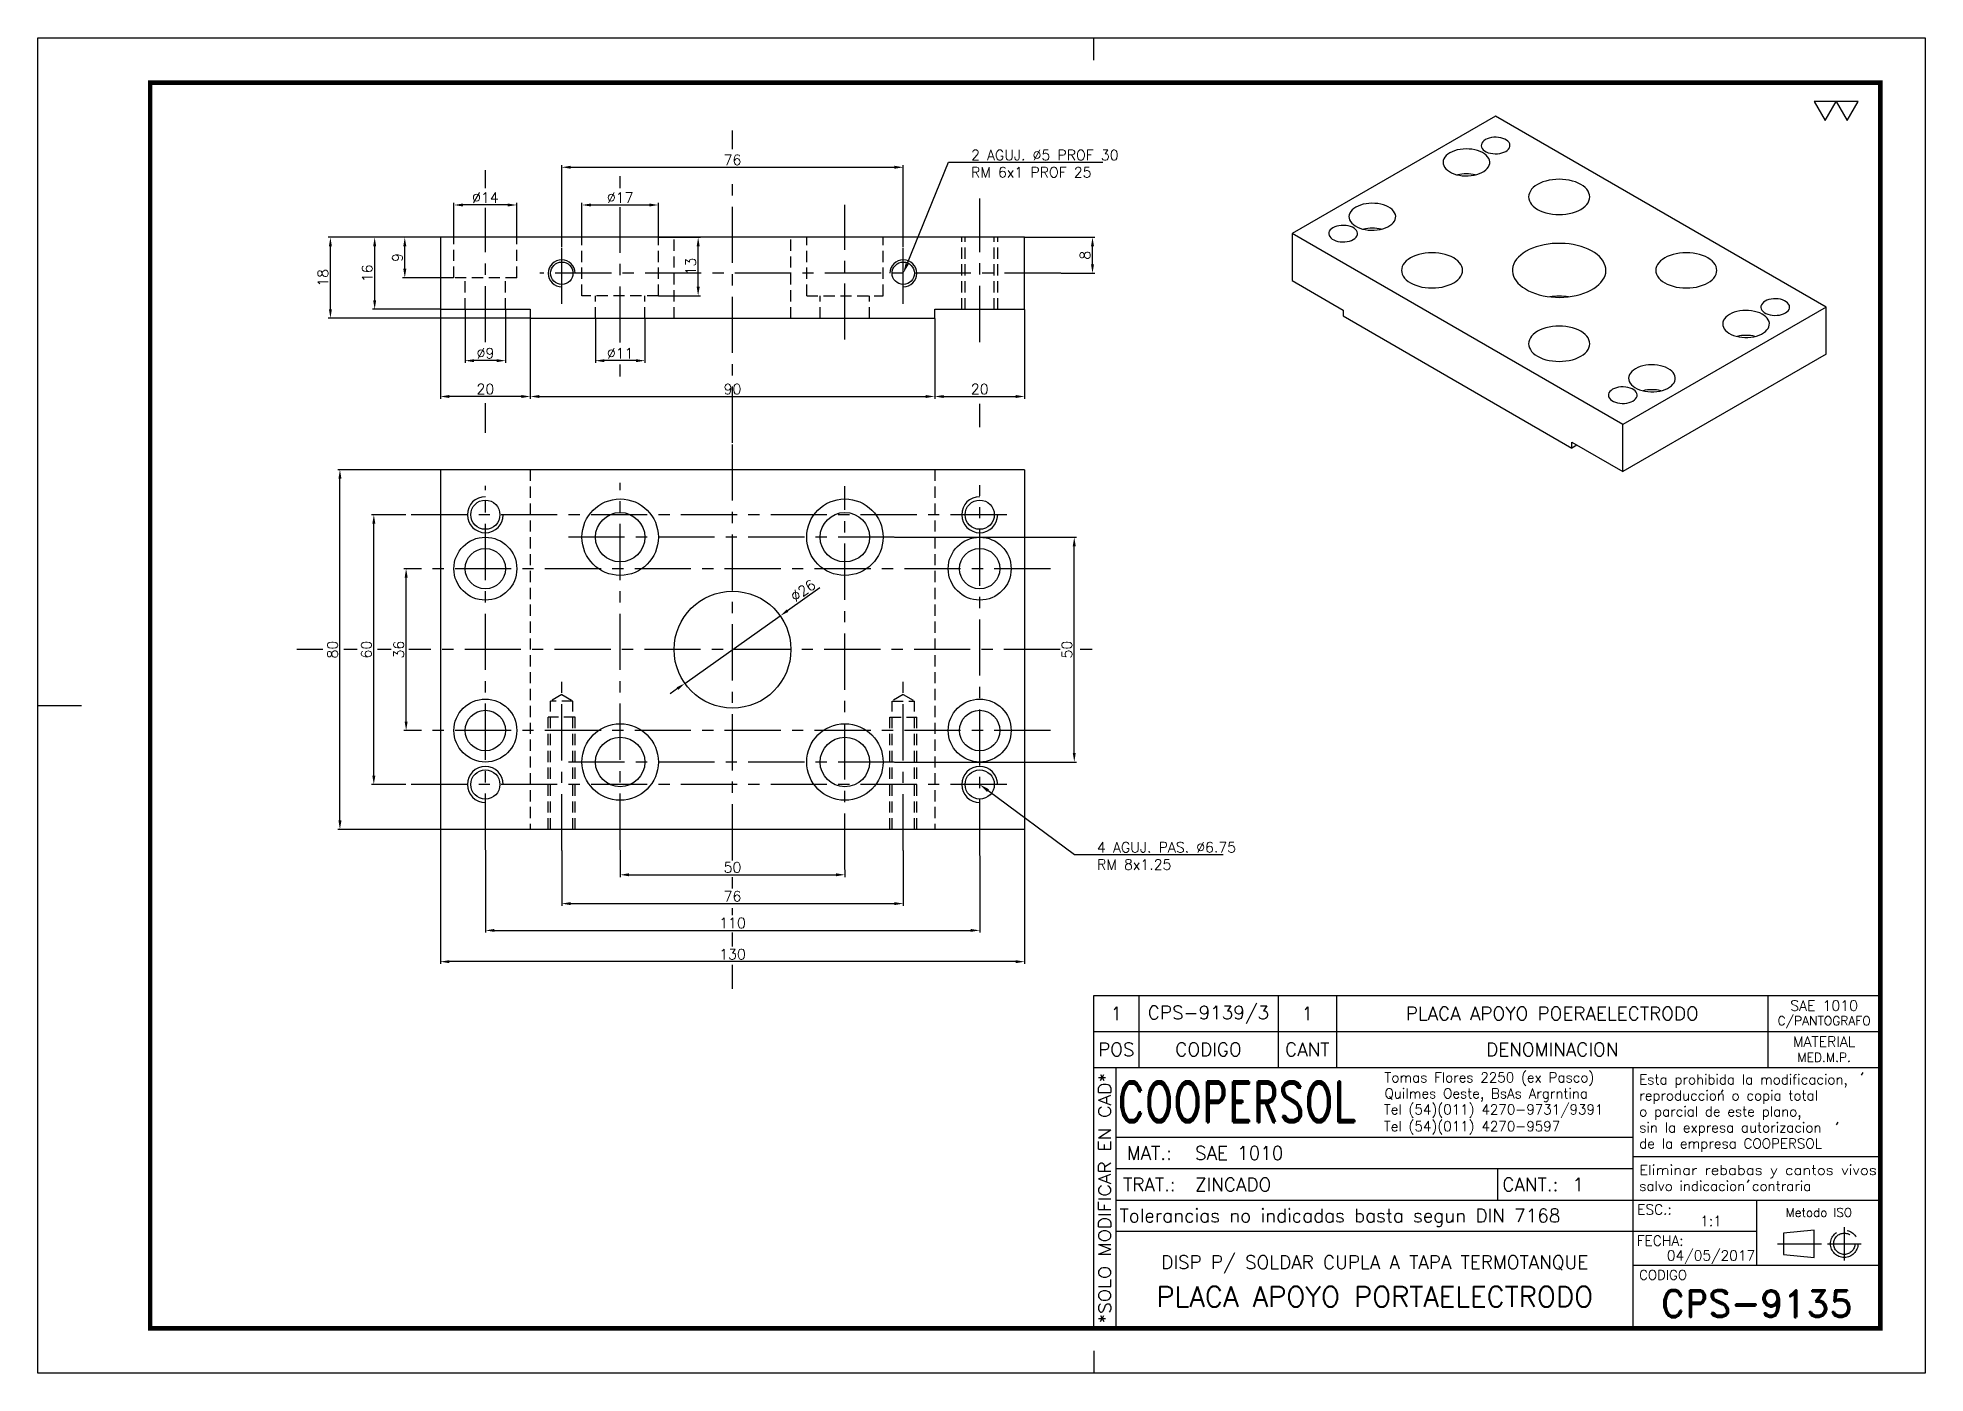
# Model space of a CAD drawing. Extents: x 0 to 3990, y 0 to 1744.
# Drawn here: x 2520 to 2940, y 891 to 1188 of the extents above; entities that cross this region are included whole.
import ezdxf
from ezdxf import colors
from ezdxf.entities.mleader import LeaderData, LeaderLine
from ezdxf.enums import TextEntityAlignment as Align
from ezdxf.math import Vec2, Vec3

# ---------------------------------------------------------------- set-up
doc = ezdxf.new("R2010")
doc.units = 0
doc.header["$LTSCALE"] = 10
doc.header["$MEASUREMENT"] = 0
doc.linetypes.add('CENTER', pattern=[2, 1.25, -0.25, 0.25, -0.25])
doc.linetypes.add('HIDDEN', pattern=[0.375, 0.25, -0.125])
doc.layers.get('0').update_dxf_attribs({"linetype": 'CONTINUOUS'})
doc.layers.get('DEFPOINTS').update_dxf_attribs({"linetype": 'CONTINUOUS'})
for name, color, linetype in [('1', 1, 'CENTER'), ('CL', 1, 'CENTER'), ('CO', 3, 'CONTINUOUS'), ('FI', 1, 'CONTINUOUS'), ('OC', 1, 'HIDDEN')]:
    doc.layers.add(name, color=color, linetype=linetype)
doc.styles.add('ROMAND', font='ROMAND')
doc.styles.add('ROMANS', font='ROMANS.SHX')
doc.dimstyles.new('1', dxfattribs={"dimtxt": 2.3, "dimasz": 2, "dimexe": 0.5, "dimexo": 0.0625, "dimgap": 0.5, "dimtad": 1, "dimdec": 4, "dimdsep": 46, "dimtxsty": 'ROMANS', "dimcen": -2, "dimclrt": 7, "dimadec": 0, "dimazin": 0, "dimtfac": 0.869565, "dimtdec": 4, "dimtmove": 0, "dimatfit": 3, "dimfxl": 1, "dimtolj": 1, "dimarcsym": 0})

msp = doc.modelspace()

# ---------------------------------------------------------------- blocks, each defined once
blk = doc.blocks.new('A3G')
for p, q in [((235, 292), (235, 297)), ((0, 148.5), (9.75, 148.5)), ((235, 5), (235, 0))]:
    blk.add_line(p, q)
blk.add_lwpolyline([(0, 297), (420, 297), (420, 0), (0, 0)], close=True)
at = {"const_width": 1}
blk.add_lwpolyline([(25, 287), (410, 287), (410, 10), (25, 10)], close=True, dxfattribs=at)
blk = doc.blocks.new('*D143')
at = {"layer": 'CO', "color": 0, "lineweight": -2}
for p, q in [((2649.6, 1007.35), (2649.6, 1001.35)), ((2651.6, 1001.85), (2697.6, 1001.85)), ((2699.6, 1002.95), (2699.6, 1001.35))]:
    blk.add_line(p, q, dxfattribs=at)
at = {"layer": 'CO', "color": 0}
for points in [[(2651.6, 1002.19), (2651.6, 1001.52), (2649.6, 1001.85)], [(2697.6, 1002.19), (2697.6, 1001.52), (2699.6, 1001.85)]]:
    blk.add_solid(points, dxfattribs=at)
at = {"layer": 'DEFPOINTS', "color": 0}
for p in [(2649.6, 1007.41), (2699.6, 1003.01), (2699.6, 1001.85)]:
    blk.add_point(p, dxfattribs=at)
at = {"layer": 'CO', "color": 7, "insert": (2674.6, 1003.5), "char_height": 2.3, "attachment_point": 5, "style": 'ROMANS'}
blk.add_mtext('\\A1;50', dxfattribs=at)
blk = doc.blocks.new('*D144')
at = {"layer": 'CO', "color": 0, "lineweight": -2}
for p, q in [((2619.6, 1007.35), (2619.6, 988.98)), ((2729.6, 1006.08), (2729.6, 988.98)), ((2621.6, 989.48), (2727.6, 989.48))]:
    blk.add_line(p, q, dxfattribs=at)
at = {"layer": 'CO', "color": 0}
for points in [[(2621.6, 989.81), (2621.6, 989.15), (2619.6, 989.48)], [(2727.6, 989.81), (2727.6, 989.15), (2729.6, 989.48)]]:
    blk.add_solid(points, dxfattribs=at)
at = {"layer": 'DEFPOINTS', "color": 0}
for p in [(2619.6, 1007.41), (2729.6, 1006.14), (2729.6, 989.48)]:
    blk.add_point(p, dxfattribs=at)
at = {"layer": 'CO', "color": 7, "insert": (2674.6, 991.13), "char_height": 2.3, "attachment_point": 5, "style": 'ROMANS'}
blk.add_mtext('\\A1;110', dxfattribs=at)
blk = doc.blocks.new('*D145')
at = {"layer": 'CO', "color": 0, "lineweight": -2}
for p, q in [((2609.6, 1011.87), (2609.6, 982.03)), ((2739.6, 1011.87), (2739.6, 982.03)), ((2737.6, 982.53), (2611.6, 982.53))]:
    blk.add_line(p, q, dxfattribs=at)
at = {"layer": 'CO', "color": 0}
for points in [[(2611.6, 982.86), (2611.6, 982.19), (2609.6, 982.53)], [(2737.6, 982.86), (2737.6, 982.19), (2739.6, 982.53)]]:
    blk.add_solid(points, dxfattribs=at)
at = {"layer": 'DEFPOINTS', "color": 0}
for p in [(2609.6, 1011.93), (2739.6, 1011.93), (2609.6, 982.53)]:
    blk.add_point(p, dxfattribs=at)
at = {"layer": 'CO', "color": 7, "insert": (2674.6, 984.18), "char_height": 2.3, "attachment_point": 5, "style": 'ROMANS'}
blk.add_mtext('\\A1;130', dxfattribs=at)
blk = doc.blocks.new('*D146')
at = {"layer": 'CO', "color": 0, "lineweight": -2}
for p, q in [((2605.38, 1069.93), (2601.47, 1069.93)), ((2601.97, 1035.93), (2601.97, 1067.93)), ((2605.38, 1033.93), (2601.47, 1033.93))]:
    blk.add_line(p, q, dxfattribs=at)
at = {"layer": 'CO', "color": 0}
for points in [[(2601.64, 1067.93), (2602.31, 1067.93), (2601.97, 1069.93)], [(2601.64, 1035.93), (2602.31, 1035.93), (2601.97, 1033.93)]]:
    blk.add_solid(points, dxfattribs=at)
at = {"layer": 'DEFPOINTS', "color": 0}
for p in [(2601.97, 1069.93), (2605.45, 1069.93), (2605.45, 1033.93)]:
    blk.add_point(p, dxfattribs=at)
at = {"layer": 'CO', "color": 7, "insert": (2600.32, 1051.93), "char_height": 2.3, "attachment_point": 5, "rotation": 90, "style": 'ROMANS'}
blk.add_mtext('\\A1;36', dxfattribs=at)
blk = doc.blocks.new('*D147')
at = {"layer": 'CO', "color": 0, "lineweight": -2}
for p, q in [((2601.89, 1081.93), (2594.28, 1081.93)), ((2594.78, 1023.93), (2594.78, 1079.93)), ((2601.89, 1021.93), (2594.28, 1021.93))]:
    blk.add_line(p, q, dxfattribs=at)
at = {"layer": 'CO', "color": 0}
for points in [[(2594.45, 1079.93), (2595.12, 1079.93), (2594.78, 1081.93)], [(2594.45, 1023.93), (2595.12, 1023.93), (2594.78, 1021.93)]]:
    blk.add_solid(points, dxfattribs=at)
at = {"layer": 'DEFPOINTS', "color": 0}
for p in [(2594.78, 1081.93), (2601.95, 1081.93), (2601.95, 1021.93)]:
    blk.add_point(p, dxfattribs=at)
at = {"layer": 'CO', "color": 7, "insert": (2593.13, 1051.93), "char_height": 2.3, "attachment_point": 5, "rotation": 90, "style": 'ROMANS'}
blk.add_mtext('\\A1;60', dxfattribs=at)
blk = doc.blocks.new('*D148')
at = {"layer": 'CO', "color": 0, "lineweight": -2}
for p, q in [((2609.54, 1091.93), (2586.74, 1091.93)), ((2587.24, 1013.93), (2587.24, 1089.93)), ((2609.54, 1011.93), (2586.74, 1011.93))]:
    blk.add_line(p, q, dxfattribs=at)
at = {"layer": 'CO', "color": 0}
for points in [[(2586.91, 1089.93), (2587.58, 1089.93), (2587.24, 1091.93)], [(2586.91, 1013.93), (2587.58, 1013.93), (2587.24, 1011.93)]]:
    blk.add_solid(points, dxfattribs=at)
at = {"layer": 'DEFPOINTS', "color": 0}
for p in [(2587.24, 1091.93), (2609.6, 1091.93), (2609.6, 1011.93)]:
    blk.add_point(p, dxfattribs=at)
at = {"layer": 'CO', "color": 7, "insert": (2585.59, 1051.93), "char_height": 2.3, "attachment_point": 5, "rotation": 90, "style": 'ROMANS'}
blk.add_mtext('\\A1;80', dxfattribs=at)
blk = doc.blocks.new('*D149')
at = {"layer": 'CO', "color": 0, "lineweight": -2}
for p, q in [((2710.66, 1076.93), (2751.14, 1076.93)), ((2750.64, 1028.93), (2750.64, 1074.93)), ((2710.66, 1026.93), (2751.14, 1026.93))]:
    blk.add_line(p, q, dxfattribs=at)
at = {"layer": 'CO', "color": 0}
for points in [[(2750.31, 1074.93), (2750.97, 1074.93), (2750.64, 1076.93)], [(2750.31, 1028.93), (2750.97, 1028.93), (2750.64, 1026.93)]]:
    blk.add_solid(points, dxfattribs=at)
at = {"layer": 'DEFPOINTS', "color": 0}
for p in [(2710.59, 1076.93), (2750.64, 1076.93), (2710.59, 1026.93)]:
    blk.add_point(p, dxfattribs=at)
at = {"layer": 'CO', "color": 7, "insert": (2748.99, 1051.93), "char_height": 2.3, "attachment_point": 5, "rotation": 90, "style": 'ROMANS'}
blk.add_mtext('\\A1;50', dxfattribs=at)
blk = doc.blocks.new('*D150')
at = {"layer": 'CO', "color": 0, "lineweight": -2}
for p, q in [((2609.54, 1143.62), (2594.47, 1143.62)), ((2594.97, 1129.62), (2594.97, 1141.62)), ((2609.54, 1127.62), (2594.47, 1127.62))]:
    blk.add_line(p, q, dxfattribs=at)
at = {"layer": 'CO', "color": 0}
for points in [[(2594.64, 1141.62), (2595.3, 1141.62), (2594.97, 1143.62)], [(2594.64, 1129.62), (2595.3, 1129.62), (2594.97, 1127.62)]]:
    blk.add_solid(points, dxfattribs=at)
at = {"layer": 'DEFPOINTS', "color": 0}
for p in [(2594.97, 1143.62), (2609.6, 1143.62), (2609.6, 1127.62)]:
    blk.add_point(p, dxfattribs=at)
at = {"layer": 'CO', "color": 7, "insert": (2593.32, 1135.62), "char_height": 2.3, "attachment_point": 5, "rotation": 90, "style": 'ROMANS'}
blk.add_mtext('\\A1;16', dxfattribs=at)
blk = doc.blocks.new('*D151')
at = {"layer": 'CO', "color": 0, "lineweight": -2}
for p, q in [((2609.54, 1143.62), (2601.17, 1143.62)), ((2601.67, 1136.62), (2601.67, 1141.62)), ((2612.54, 1134.62), (2601.17, 1134.62))]:
    blk.add_line(p, q, dxfattribs=at)
at = {"layer": 'CO', "color": 0}
for points in [[(2601.34, 1141.62), (2602.01, 1141.62), (2601.67, 1143.62)], [(2601.34, 1136.62), (2602.01, 1136.62), (2601.67, 1134.62)]]:
    blk.add_solid(points, dxfattribs=at)
at = {"layer": 'DEFPOINTS', "color": 0}
for p in [(2601.67, 1143.62), (2609.6, 1143.62), (2612.6, 1134.62)]:
    blk.add_point(p, dxfattribs=at)
at = {"layer": 'CO', "color": 7, "insert": (2600.02, 1139.12), "char_height": 2.3, "attachment_point": 5, "rotation": 90, "style": 'ROMANS'}
blk.add_mtext('\\A1;9', dxfattribs=at)
blk = doc.blocks.new('*D152')
at = {"layer": 'CO', "color": 0, "lineweight": -2}
for p, q in [((2629.6, 1125.56), (2629.6, 1107.72)), ((2719.6, 1125.56), (2719.6, 1107.72)), ((2631.6, 1108.22), (2717.6, 1108.22))]:
    blk.add_line(p, q, dxfattribs=at)
at = {"layer": 'CO', "color": 0}
for points in [[(2631.6, 1108.55), (2631.6, 1107.89), (2629.6, 1108.22)], [(2717.6, 1108.55), (2717.6, 1107.89), (2719.6, 1108.22)]]:
    blk.add_solid(points, dxfattribs=at)
at = {"layer": 'DEFPOINTS', "color": 0}
for p in [(2629.6, 1125.62), (2719.6, 1125.62), (2719.6, 1108.22)]:
    blk.add_point(p, dxfattribs=at)
at = {"layer": 'CO', "color": 7, "insert": (2674.6, 1109.87), "char_height": 2.3, "attachment_point": 5, "style": 'ROMANS'}
blk.add_mtext('\\A1;90', dxfattribs=at)
blk = doc.blocks.new('*D153')
at = {"layer": 'CO', "color": 0, "lineweight": -2}
for p, q in [((2609.6, 1127.56), (2609.6, 1107.72)), ((2629.6, 1125.56), (2629.6, 1107.72)), ((2627.6, 1108.22), (2611.6, 1108.22))]:
    blk.add_line(p, q, dxfattribs=at)
at = {"layer": 'CO', "color": 0}
for points in [[(2611.6, 1108.55), (2611.6, 1107.89), (2609.6, 1108.22)], [(2627.6, 1108.55), (2627.6, 1107.89), (2629.6, 1108.22)]]:
    blk.add_solid(points, dxfattribs=at)
at = {"layer": 'DEFPOINTS', "color": 0}
for p in [(2609.6, 1127.62), (2629.6, 1125.62), (2609.6, 1108.22)]:
    blk.add_point(p, dxfattribs=at)
at = {"layer": 'CO', "color": 7, "insert": (2619.6, 1109.87), "char_height": 2.3, "attachment_point": 5, "style": 'ROMANS'}
blk.add_mtext('\\A1;20', dxfattribs=at)
blk = doc.blocks.new('*D154')
at = {"layer": 'CO', "color": 0, "lineweight": -2}
for p, q in [((2739.6, 1127.56), (2739.6, 1107.72)), ((2719.6, 1125.56), (2719.6, 1107.72)), ((2721.6, 1108.22), (2737.6, 1108.22))]:
    blk.add_line(p, q, dxfattribs=at)
at = {"layer": 'CO', "color": 0}
for points in [[(2721.6, 1108.55), (2721.6, 1107.89), (2719.6, 1108.22)], [(2737.6, 1108.55), (2737.6, 1107.89), (2739.6, 1108.22)]]:
    blk.add_solid(points, dxfattribs=at)
at = {"layer": 'DEFPOINTS', "color": 0}
for p in [(2719.6, 1125.62), (2739.6, 1127.62), (2739.6, 1108.22)]:
    blk.add_point(p, dxfattribs=at)
at = {"layer": 'CO', "color": 7, "insert": (2729.6, 1109.87), "char_height": 2.3, "attachment_point": 5, "style": 'ROMANS'}
blk.add_mtext('\\A1;20', dxfattribs=at)
blk = doc.blocks.new('*D155')
at = {"layer": 'CO', "color": 0, "lineweight": -2}
for p, q in [((2612.6, 1143.68), (2612.6, 1151.31)), ((2624.6, 1150.81), (2614.6, 1150.81)), ((2626.6, 1143.68), (2626.6, 1151.31))]:
    blk.add_line(p, q, dxfattribs=at)
at = {"layer": 'CO', "color": 0}
for points in [[(2614.6, 1151.14), (2614.6, 1150.48), (2612.6, 1150.81)], [(2624.6, 1151.14), (2624.6, 1150.48), (2626.6, 1150.81)]]:
    blk.add_solid(points, dxfattribs=at)
at = {"layer": 'DEFPOINTS', "color": 0}
for p in [(2612.6, 1150.81), (2612.6, 1143.62), (2626.6, 1143.62)]:
    blk.add_point(p, dxfattribs=at)
at = {"layer": 'CO', "color": 7, "insert": (2619.6, 1152.46), "char_height": 2.3, "attachment_point": 5, "style": 'ROMANS'}
blk.add_mtext('\\A1;%%C14', dxfattribs=at)
blk = doc.blocks.new('*D156')
at = {"layer": 'CO', "color": 0, "lineweight": -2}
for p, q in [((2641.1, 1143.68), (2641.1, 1151.31)), ((2643.1, 1150.81), (2656.1, 1150.81)), ((2658.1, 1143.68), (2658.1, 1151.31))]:
    blk.add_line(p, q, dxfattribs=at)
at = {"layer": 'CO', "color": 0}
for points in [[(2643.1, 1151.14), (2643.1, 1150.48), (2641.1, 1150.81)], [(2656.1, 1151.14), (2656.1, 1150.48), (2658.1, 1150.81)]]:
    blk.add_solid(points, dxfattribs=at)
at = {"layer": 'DEFPOINTS', "color": 0}
for p in [(2658.1, 1150.81), (2641.1, 1143.62), (2658.1, 1143.62)]:
    blk.add_point(p, dxfattribs=at)
at = {"layer": 'CO', "color": 7, "insert": (2649.6, 1152.46), "char_height": 2.3, "attachment_point": 5, "style": 'ROMANS'}
blk.add_mtext('\\A1;%%C17', dxfattribs=at)
blk = doc.blocks.new('*D157')
at = {"layer": 'CO', "color": 0, "lineweight": -2}
for p, q in [((2644.1, 1125.56), (2644.1, 1115.69)), ((2655.1, 1125.56), (2655.1, 1115.69)), ((2653.1, 1116.19), (2646.1, 1116.19))]:
    blk.add_line(p, q, dxfattribs=at)
at = {"layer": 'CO', "color": 0}
for points in [[(2646.1, 1116.52), (2646.1, 1115.85), (2644.1, 1116.19)], [(2653.1, 1116.52), (2653.1, 1115.85), (2655.1, 1116.19)]]:
    blk.add_solid(points, dxfattribs=at)
at = {"layer": 'DEFPOINTS', "color": 0}
for p in [(2644.1, 1125.62), (2655.1, 1125.62), (2644.1, 1116.19)]:
    blk.add_point(p, dxfattribs=at)
at = {"layer": 'CO', "color": 7, "insert": (2649.6, 1117.84), "char_height": 2.3, "attachment_point": 5, "style": 'ROMANS'}
blk.add_mtext('\\A1;%%C11', dxfattribs=at)
blk = doc.blocks.new('*D158')
at = {"layer": 'CO', "color": 0, "lineweight": -2}
for p, q in [((2615.1, 1127.56), (2615.1, 1115.69)), ((2624.1, 1127.56), (2624.1, 1115.69)), ((2622.1, 1116.19), (2617.1, 1116.19))]:
    blk.add_line(p, q, dxfattribs=at)
at = {"layer": 'CO', "color": 0}
for points in [[(2617.1, 1116.52), (2617.1, 1115.85), (2615.1, 1116.19)], [(2622.1, 1116.52), (2622.1, 1115.85), (2624.1, 1116.19)]]:
    blk.add_solid(points, dxfattribs=at)
at = {"layer": 'DEFPOINTS', "color": 0}
for p in [(2615.1, 1127.62), (2624.1, 1127.62), (2615.1, 1116.19)]:
    blk.add_point(p, dxfattribs=at)
at = {"layer": 'CO', "color": 7, "insert": (2619.6, 1117.84), "char_height": 2.3, "attachment_point": 5, "style": 'ROMANS'}
blk.add_mtext('\\A1;%%C9', dxfattribs=at)
blk = doc.blocks.new('*D159')
at = {"layer": 'CO', "color": 0, "lineweight": -2}
for p, q in [((2609.54, 1143.62), (2584.62, 1143.62)), ((2585.12, 1127.62), (2585.12, 1141.62)), ((2629.54, 1125.62), (2584.62, 1125.62))]:
    blk.add_line(p, q, dxfattribs=at)
at = {"layer": 'CO', "color": 0}
for points in [[(2584.79, 1141.62), (2585.45, 1141.62), (2585.12, 1143.62)], [(2584.79, 1127.62), (2585.45, 1127.62), (2585.12, 1125.62)]]:
    blk.add_solid(points, dxfattribs=at)
at = {"layer": 'DEFPOINTS', "color": 0}
for p in [(2585.12, 1143.62), (2609.6, 1143.62), (2629.6, 1125.62)]:
    blk.add_point(p, dxfattribs=at)
at = {"layer": 'CO', "color": 7, "insert": (2583.47, 1134.62), "char_height": 2.3, "attachment_point": 5, "rotation": 90, "style": 'ROMANS'}
blk.add_mtext('\\A1;18', dxfattribs=at)
blk = doc.blocks.new('*D160')
at = {"layer": 'CO', "color": 0, "lineweight": -2}
for p, q in [((2694.03, 1065.68), (2686.84, 1060.59)), ((2663.99, 1044.42), (2685.21, 1059.44)), ((2662.35, 1043.27), (2660.72, 1042.11))]:
    blk.add_line(p, q, dxfattribs=at)
at = {"layer": 'CO', "color": 0}
for points in [[(2686.65, 1060.86), (2687.04, 1060.32), (2685.21, 1059.44)], [(2662.16, 1043.54), (2662.54, 1043), (2663.99, 1044.42)]]:
    blk.add_solid(points, dxfattribs=at)
at = {"layer": 'DEFPOINTS', "color": 0}
for p in [(2685.21, 1059.44), (2663.99, 1044.42)]:
    blk.add_point(p, dxfattribs=at)
at = {"layer": 'CO', "color": 7, "insert": (2690.3, 1065.06), "char_height": 2.3, "attachment_point": 5, "rotation": 35.2751, "style": 'ROMANS'}
blk.add_mtext('\\A1;∅26', dxfattribs=at)
blk = doc.blocks.new('*D161')
at = {"layer": 'CO', "color": 0, "lineweight": -2}
for p, q in [((2658.16, 1143.62), (2667.45, 1143.62)), ((2666.95, 1132.62), (2666.95, 1141.62)), ((2658.16, 1130.62), (2667.45, 1130.62))]:
    blk.add_line(p, q, dxfattribs=at)
at = {"layer": 'CO', "color": 0}
for points in [[(2666.62, 1141.62), (2667.29, 1141.62), (2666.95, 1143.62)], [(2666.62, 1132.62), (2667.29, 1132.62), (2666.95, 1130.62)]]:
    blk.add_solid(points, dxfattribs=at)
at = {"layer": 'DEFPOINTS', "color": 0}
for p in [(2658.1, 1143.62), (2666.95, 1143.62), (2658.1, 1130.62)]:
    blk.add_point(p, dxfattribs=at)
at = {"layer": 'CO', "color": 7, "insert": (2665.3, 1137.12), "char_height": 2.3, "attachment_point": 5, "rotation": 90, "style": 'ROMANS'}
blk.add_mtext('\\A1;13', dxfattribs=at)
blk = doc.blocks.new('*D162')
at = {"layer": 'CO', "color": 0, "lineweight": -2}
for p, q in [((2739.66, 1143.62), (2755.2, 1143.62)), ((2754.7, 1137.62), (2754.7, 1141.62)), ((2747.71, 1135.62), (2755.2, 1135.62))]:
    blk.add_line(p, q, dxfattribs=at)
at = {"layer": 'CO', "color": 0}
for points in [[(2754.36, 1141.62), (2755.03, 1141.62), (2754.7, 1143.62)], [(2754.36, 1137.62), (2755.03, 1137.62), (2754.7, 1135.62)]]:
    blk.add_solid(points, dxfattribs=at)
at = {"layer": 'DEFPOINTS', "color": 0}
for p in [(2739.6, 1143.62), (2754.7, 1143.62), (2747.65, 1135.62)]:
    blk.add_point(p, dxfattribs=at)
at = {"layer": 'CO', "color": 7, "insert": (2753.05, 1139.62), "char_height": 2.3, "attachment_point": 5, "rotation": 90, "style": 'ROMANS'}
blk.add_mtext('\\A1;8', dxfattribs=at)
blk = doc.blocks.new('*D163')
at = {"layer": 'CO', "color": 0, "lineweight": -2}
for p, q in [((2636.6, 1141.54), (2636.6, 1159.7)), ((2638.6, 1159.2), (2710.6, 1159.2)), ((2712.6, 1141.54), (2712.6, 1159.7))]:
    blk.add_line(p, q, dxfattribs=at)
at = {"layer": 'CO', "color": 0}
for points in [[(2638.6, 1159.54), (2638.6, 1158.87), (2636.6, 1159.2)], [(2710.6, 1159.54), (2710.6, 1158.87), (2712.6, 1159.2)]]:
    blk.add_solid(points, dxfattribs=at)
at = {"layer": 'DEFPOINTS', "color": 0}
for p in [(2712.6, 1159.2), (2636.6, 1141.48), (2712.6, 1141.48)]:
    blk.add_point(p, dxfattribs=at)
at = {"layer": 'CO', "color": 7, "insert": (2674.6, 1160.85), "char_height": 2.3, "attachment_point": 5, "style": 'ROMANS'}
blk.add_mtext('\\A1;76', dxfattribs=at)
blk = doc.blocks.new('*D164')
at = {"layer": 'CO', "color": 0, "lineweight": -2}
for p, q in [((2636.6, 1007.22), (2636.6, 994.94)), ((2712.6, 1007.22), (2712.6, 994.94)), ((2638.6, 995.44), (2710.6, 995.44))]:
    blk.add_line(p, q, dxfattribs=at)
at = {"layer": 'CO', "color": 0}
for points in [[(2638.6, 995.78), (2638.6, 995.11), (2636.6, 995.44)], [(2710.6, 995.78), (2710.6, 995.11), (2712.6, 995.44)]]:
    blk.add_solid(points, dxfattribs=at)
at = {"layer": 'DEFPOINTS', "color": 0}
for p in [(2636.6, 1007.28), (2712.6, 1007.28), (2712.6, 995.44)]:
    blk.add_point(p, dxfattribs=at)
at = {"layer": 'CO', "color": 7, "insert": (2674.6, 997.09), "char_height": 2.3, "attachment_point": 5, "style": 'ROMANS'}
blk.add_mtext('\\A1;76', dxfattribs=at)
blk = doc.blocks.new('LISPIE')
blk.add_line((0, 0), (0, 8))
at = {"layer": 'FI', "color": 7}
for p, q in [((0, 8), (175, 8)), ((10, 8), (10, 0)), ((41, 8), (41, 0)), ((54, 8), (54, 0)), ((150, 8), (150, 0))]:
    blk.add_line(p, q, dxfattribs=at)
at = {"style": 'ROMANS'}
for tag, height, p in [('POS', 3, (5, 4)), ('CODIGO', 3, (25.5, 4)), ('CANT', 3, (47.5, 4)), ('DENOMINACION', 3, (102, 4)), ('MATERIAL', 2.3, (162.5, 5.75)), ('MED.M.P.', 2, (162.5, 2.25))]:
    blk.add_attdef(tag, text='', height=height, dxfattribs=at).set_placement(p, align=Align.MIDDLE)
blk = doc.blocks.new('COOPERSOLROT-02')
for p, q in [((0, 58), (175, 58)), ((0, 0), (0, 58)), ((5, 0), (5, 58)), ((120, 0), (120, 58)), ((175, 0), (175, 58)), ((5, 42.5), (120, 42.5)), ((120, 38.19), (175, 38.19)), ((5, 35.5), (120, 35.5)), ((89.89, 28.5), (89.89, 35.5)), ((5, 28.5), (175, 28.5)), ((147.5, 14), (147.5, 28.5)), ((147.5, 21.5), (5, 21.5)), ((120, 14), (175, 14)), ((0, 0), (175, 0))]:
    blk.add_line(p, q)
at = {"color": 1, "linetype": 'CENTER'}
blk.add_line((166.98, 22.51), (166.98, 15.06), dxfattribs=at)
for points in [[(152.09, 18.79), (161.93, 18.79)], [(163.26, 18.79), (170.71, 18.79)]]:
    blk.add_lwpolyline(points, dxfattribs=at)
at = {"layer": '1'}
for points in [[(170.85, 56.26), (171.21, 56.85)], [(139.66, 52.43), (140.02, 53.02)], [(165.28, 45.22), (165.64, 45.81)], [(145.46, 32.42), (145.82, 33.01)]]:
    blk.add_lwpolyline(points, dxfattribs=at)
blk.add_lwpolyline([(160.25, 18.79), (160.25, 21.83), (153.47, 21.16), (153.47, 16.41), (160.25, 15.74)], close=True, dxfattribs=at)
for radius in [3.05, 2.37]:
    blk.add_circle((166.98, 18.79), radius, dxfattribs=at)
at = {"style": 'ROMANS', "width": 0.996387}
blk.add_text('*SOLO MODIFICAR EN CAD*', height=2.7, rotation=90, dxfattribs=at).set_placement((3.77, 1.09), (3.77, 56.81), align=Align.FIT)
at = {"style": 'ROMAND', "width": 0.75}
blk.add_text('COOPERSOL', height=9, dxfattribs=at).set_placement((5.26, 45.85))
at = {"style": 'ROMANS'}
for s, p in [('MAT.:', (7.32, 37.47)), ('TRAT.:', (6.5, 30.47)), ('CANT.:', (90.89, 30.47)), ('Tolerancias no indicadas basta segun DIN 7168', (5.7, 23.56))]:
    blk.add_text(s, height=3, dxfattribs=at).set_placement(p)
for tag, height, style, p in [('CONJUNTO', 2.3, 'ROMANS', (62.5, 17.5)), ('SUBCONJUNTO', 3, 'ROMANS', (62.5, 11.5)), ('COD-PLA', 6, 'ROMAND', (147.5, 5.5)), ('DENOMINACION', 4.5, 'ROMANS', (62.5, 4.75))]:
    blk.add_attdef(tag, text='', height=height, dxfattribs=dict(style=style)).set_placement(p, align=Align.MIDDLE)
at = {"layer": '1', "style": 'ROMANS'}
for s, height, p in [('Tomas Flores 2250 (ex Pasco)', 2.2, (64.69, 54.68)), ('Esta prohibida la modificacion,', 2.2, (121.36, 54.23)), ('Quilmes Oeste, BsAs Argrntina', 2.2, (64.69, 51.12)), ('reproduccion o copia total', 2.2, (121.36, 50.67)), ('Tel (54)(011) 4270-9731/9391', 2.2, (64.55, 47.56)), ('Tel (54)(011) 4270-9597', 2.2, (64.55, 43.83)), ('o parcial de este plano,', 2.2, (121.36, 47.11)), ('sin la expresa autorizacion ', 2.2, (121.36, 43.55)), ('de la empresa COOPERSOL', 2.2, (121.36, 39.99)), ('salvo indicacion contraria', 2.2, (121.36, 30.54)), ('ESC.:', 2.25, (120.89, 25.29)), ('FECHA:', 2.25, (120.81, 18.36)), ('CODIGO', 2.16, (121.33, 10.78))]:
    blk.add_text(s, height=height, dxfattribs=at).set_placement(p)
at = {"layer": '1', "style": 'ROMANS', "width": 0.96139}
blk.add_text('Eliminar rebabas y cantos vivos', height=2.2, dxfattribs=at).set_placement((121.34, 34.1), (174.21, 34.1), align=Align.FIT)
at = {"layer": '1', "style": 'ROMANS'}
blk.add_text('Metodo ISO', height=1.948, dxfattribs=at).set_placement((161.34, 25.77), align=Align.MIDDLE)
for tag, p in [('MAT', (22.51, 37.47)), ('TRAT', (22.51, 30.47)), ('CANT', (106.49, 30.47))]:
    blk.add_attdef(tag, p, '', height=3, dxfattribs=at)
for tag, p in [('ESC', (137.33, 22.73)), ('FECHA', (137.33, 15.06))]:
    blk.add_attdef(tag, text='', height=2.25, dxfattribs=at).set_placement(p, align=Align.CENTER)

# ---------------------------------------------------------------- dimensions: what is measured, and where the dimension line sits
at = {"layer": 'CO'}
for base, p1, p2, picture, middle in [((2712.59815, 1159.20271), (2636.59815, 1141.4812), (2712.59815, 1141.4812), '*D163', (2674.59815, 1160.85271)), ((2609.59815, 1108.21962), (2629.59815, 1125.62227), (2609.59815, 1127.62227), '*D153', (2619.59815, 1109.86962)), ((2719.59815, 1108.21962), (2629.59815, 1125.62227), (2719.59815, 1125.62227), '*D152', (2674.59815, 1109.86962)), ((2739.59815, 1108.21962), (2719.59815, 1125.62227), (2739.59815, 1127.62227), '*D154', (2729.59815, 1109.86962)), ((2609.59815, 982.52799), (2739.59815, 1011.93018), (2609.59815, 1011.93018), '*D145', (2674.59815, 984.17799)), ((2729.59815, 989.48037), (2619.59815, 1007.40835), (2729.59815, 1006.13804), '*D144', (2674.59815, 991.13037)), ((2712.59815, 995.44208), (2636.59815, 1007.28035), (2712.59815, 1007.28035), '*D164', (2674.59815, 997.09208)), ((2699.59815, 1001.85338), (2649.59815, 1007.40835), (2699.59815, 1003.00835), '*D143', (2674.59815, 1003.50338))]:
    dim = msp.add_linear_dim(base=base, p1=p1, p2=p2, dimstyle='1', dxfattribs=at)
    dim.commit()
    dim.dimension.update_dxf_attribs({"geometry": picture, "text_midpoint": middle})
for base, p1, p2, picture, middle in [((2612.59815, 1150.80922), (2626.59815, 1143.62227), (2612.59815, 1143.62227), '*D155', (2619.59815, 1152.45922)), ((2658.09815, 1150.80922), (2641.09815, 1143.62227), (2658.09815, 1143.62227), '*D156', (2649.59815, 1152.45922)), ((2615.09815, 1116.18723), (2624.09815, 1127.62227), (2615.09815, 1127.62227), '*D158', (2619.59815, 1117.83723)), ((2644.09815, 1116.18723), (2655.09815, 1125.62227), (2644.09815, 1125.62227), '*D157', (2649.59815, 1117.83723))]:
    dim = msp.add_linear_dim(base=base, p1=p1, p2=p2, text='%%C<>', dimstyle='1', dxfattribs=at)
    dim.commit()
    dim.dimension.update_dxf_attribs({"geometry": picture, "text_midpoint": middle})
for base, p1, p2, picture, middle in [((2585.11905, 1143.62227), (2629.59815, 1125.62227), (2609.59815, 1143.62227), '*D159', (2583.46905, 1134.62227)), ((2594.96876, 1143.62227), (2609.59815, 1127.62227), (2609.59815, 1143.62227), '*D150', (2593.31876, 1135.62227)), ((2601.67227, 1143.62227), (2612.59815, 1134.62227), (2609.59815, 1143.62227), '*D151', (2600.02227, 1139.12227)), ((2666.95258, 1143.62227), (2658.09815, 1130.62227), (2658.09815, 1143.62227), '*D161', (2665.30258, 1137.12227)), ((2754.6954, 1143.62227), (2747.64586, 1135.62227), (2739.59815, 1143.62227), '*D162', (2753.0454, 1139.62227)), ((2587.24282, 1091.93018), (2609.59815, 1011.93018), (2609.59815, 1091.93018), '*D148', (2585.59282, 1051.93018)), ((2594.78303, 1081.93018), (2601.95056, 1021.93018), (2601.95056, 1081.93018), '*D147', (2593.13303, 1051.93018)), ((2750.63945, 1076.93018), (2710.59412, 1026.93018), (2710.59412, 1076.93018), '*D149', (2748.98945, 1051.93018)), ((2601.97346, 1069.93018), (2605.44714, 1033.93018), (2605.44714, 1069.93018), '*D146', (2600.32346, 1051.93018))]:
    dim = msp.add_linear_dim(base=base, p1=p1, p2=p2, angle=90, dimstyle='1', dxfattribs=at)
    dim.commit()
    dim.dimension.update_dxf_attribs({"geometry": picture, "text_midpoint": middle})
dim = msp.add_diameter_dim_2p(p1=(2663.98509, 1044.42264), p2=(2685.2112, 1059.43772), dimstyle='1', dxfattribs=at)
dim.commit()
dim.dimension.update_dxf_attribs({"geometry": '*D160', "text_midpoint": (2690.30154, 1065.05966)})

# ---------------------------------------------------------------- linework, layer by layer
for p, q in [((2739.59815, 1143.62227), (2609.59815, 1143.62227)), ((2609.59815, 1143.62227), (2609.59815, 1127.62227)), ((2739.59815, 1127.62227), (2739.59815, 1143.62227)), ((2609.59815, 1127.62227), (2629.59815, 1127.62227)), ((2629.59815, 1127.62227), (2629.59815, 1125.62227)), ((2629.59815, 1125.62227), (2719.59815, 1125.62227)), ((2719.59815, 1127.62227), (2739.59815, 1127.62227)), ((2719.59815, 1125.62227), (2719.59815, 1127.62227)), ((2609.59815, 1091.93018), (2609.59815, 1011.93018)), ((2739.59815, 1091.93018), (2609.59815, 1091.93018)), ((2739.59815, 1091.93018), (2739.59815, 1011.93018)), ((2739.59815, 1011.93018), (2609.59815, 1011.93018))]:
    msp.add_line(p, q)
for centre, radius in [((2636.59815, 1135.62227), 2.5), ((2712.59815, 1135.62227), 2.5), ((2619.59815, 1081.93018), 3.25), ((2649.59815, 1076.93018), 8.5), ((2699.59815, 1076.93018), 8.5), ((2729.59815, 1081.93018), 3.25), ((2649.59815, 1076.93018), 5.5), ((2699.59815, 1076.93018), 5.5), ((2619.59815, 1069.93018), 7), ((2729.59815, 1069.93018), 7), ((2619.59815, 1069.93018), 4.5), ((2729.59815, 1069.93018), 4.5), ((2674.59815, 1051.93018), 13), ((2619.59815, 1033.93018), 7), ((2619.59815, 1033.93018), 4.5), ((2729.59815, 1033.93018), 7), ((2729.59815, 1033.93018), 4.5), ((2649.59815, 1026.93018), 8.5), ((2699.59815, 1026.93018), 8.5), ((2649.59815, 1026.93018), 5.5), ((2699.59815, 1026.93018), 5.5), ((2619.59815, 1021.93018), 3.25), ((2729.59815, 1021.93018), 3.25)]:
    msp.add_circle(centre, radius)
at = {"layer": 'CL'}
for p, q in [((2674.59815, 1163.20253), (2674.59815, 1167.382)), ((2619.59815, 1154.55897), (2619.59815, 1158.56321)), ((2649.59815, 1154.58754), (2649.59815, 1157.24601)), ((2674.59815, 1097.91991), (2674.59815, 1156.90561)), ((2699.59815, 1120.87477), (2699.59815, 1150.8658)), ((2729.59815, 1120.33777), (2729.59815, 1152.24463)), ((2619.59815, 1120.29247), (2619.59815, 1150.1836)), ((2649.59815, 1120.20546), (2649.59815, 1150.29936)), ((2636.59815, 1128.81023), (2636.59815, 1141.4812)), ((2712.59815, 1128.81023), (2712.59815, 1141.4812)), ((2747.64586, 1135.62227), (2631.68968, 1135.62227)), ((2649.59815, 1112.65877), (2649.59815, 1115.31845)), ((2619.59815, 1100.13454), (2619.59815, 1106.7139)), ((2729.59815, 1101.37612), (2729.59815, 1106.58313)), ((2674.59815, 1005.06116), (2674.59815, 1099.38922)), ((2619.59815, 1007.40835), (2619.59815, 1088.32611)), ((2649.59815, 1007.40835), (2649.59815, 1089.03928)), ((2699.59815, 1003.00835), (2699.59815, 1088.26058)), ((2729.59815, 1006.13804), (2729.59815, 1088.52584)), ((2735.61217, 1081.93018), (2601.95056, 1081.93018)), ((2710.59412, 1076.93018), (2636.00041, 1076.93018)), ((2745.34598, 1069.93018), (2605.44714, 1069.93018)), ((2583.46856, 1051.93018), (2577.67271, 1051.93018)), ((2591.10212, 1051.93018), (2588.08642, 1051.93018)), ((2598.64136, 1051.93018), (2595.62566, 1051.93018)), ((2747.49676, 1051.93018), (2602.59951, 1051.93018)), ((2754.64838, 1051.93018), (2751.97713, 1051.93018)), ((2636.59815, 1007.28035), (2636.59815, 1044.74967)), ((2712.59815, 1007.28035), (2712.59815, 1044.74967)), ((2745.34598, 1033.93018), (2605.44714, 1033.93018)), ((2710.59412, 1026.93018), (2636.00041, 1026.93018)), ((2735.61217, 1021.93018), (2601.95056, 1021.93018)), ((2674.59815, 998.83411), (2674.59815, 1001.32814)), ((2674.59815, 992.87357), (2674.59815, 994.41769)), ((2674.59815, 985.91892), (2674.59815, 988.98713)), ((2674.59815, 976.4972), (2674.59815, 981.82796))]:
    msp.add_line(p, q, dxfattribs=at)
at = {"layer": 'CO'}
for points in [[(2917.74912, 1169.60654), (2920.19327, 1173.83994), (2915.30497, 1173.83994)], [(2922.63743, 1169.60654), (2925.08158, 1173.83994), (2920.19327, 1173.83994)]]:
    msp.add_lwpolyline(points, close=True, dxfattribs=at)
at = {"layer": 'FI'}
for p, q in [((2844.40122, 1170.56497), (2799.14638, 1144.43991)), ((2917.94032, 1128.11175), (2844.40122, 1170.56497)), ((2872.68549, 1101.98669), (2799.14638, 1144.43991)), ((2799.14638, 1144.43991), (2799.14638, 1133.98819)), ((2799.14638, 1133.98819), (2810.46009, 1127.45693)), ((2810.46009, 1127.45693), (2810.46009, 1126.15046)), ((2810.46009, 1126.15046), (2861.37178, 1096.75977)), ((2917.94032, 1128.11175), (2872.68549, 1101.98669)), ((2917.94032, 1117.66003), (2917.94032, 1128.11175)), ((2917.94032, 1117.66003), (2872.68549, 1091.53497)), ((2872.68549, 1091.53497), (2872.68549, 1101.98669)), ((2861.37178, 1098.06623), (2872.68549, 1091.53497)), ((2861.37178, 1096.75977), (2861.37178, 1098.06623)), ((2862.50333, 1097.413), (2861.37178, 1096.75977))]:
    msp.add_line(p, q, dxfattribs=at)
at = {"layer": 'FI', "flags": 128}
for points in [[(2842.13847, 1165.33996), (2841.7969, 1165.10714), (2841.52636, 1164.84505), (2841.33425, 1164.56082), (2841.22579, 1164.26221), (2841.20395, 1163.95737), (2841.26932, 1163.65461), (2841.42012, 1163.36219), (2841.65224, 1163.08809), (2841.95935, 1162.83979), (2842.33306, 1162.62405), (2842.76318, 1162.44676), (2843.23799, 1162.31276), (2843.74453, 1162.2257), (2844.26898, 1162.18797), (2844.79703, 1162.20057), (2845.31429, 1162.26319), (2845.80664, 1162.37409), (2846.26066, 1162.53027), (2846.66396, 1162.72746), (2847.00553, 1162.96027), (2847.27607, 1163.22237), (2847.46818, 1163.5066), (2847.57664, 1163.80521), (2847.59848, 1164.11005), (2847.53311, 1164.41281), (2847.38231, 1164.70522), (2847.15019, 1164.97932), (2846.84308, 1165.22763), (2846.46937, 1165.44337), (2846.03925, 1165.62066), (2845.56444, 1165.75466), (2845.0579, 1165.84171), (2844.53346, 1165.87945), (2844.0054, 1165.86684), (2843.48814, 1165.80423), (2842.99579, 1165.69332), (2842.54177, 1165.53715), (2842.13847, 1165.33996)], [(2834.21888, 1162.40089), (2833.77887, 1162.11202), (2833.40646, 1161.79305), (2833.10776, 1161.4492), (2832.88769, 1161.08612), (2832.74985, 1160.70977), (2832.6965, 1160.32634), (2832.72853, 1159.94213), (2832.8454, 1159.56342), (2833.04521, 1159.19646), (2833.32466, 1158.84726), (2833.67917, 1158.52155), (2834.10291, 1158.22469), (2834.58894, 1157.96155), (2835.12927, 1157.73645), (2835.71502, 1157.55309), (2836.33658, 1157.41447), (2836.98374, 1157.32287), (2837.64588, 1157.2798), (2838.31213, 1157.28597), (2838.97154, 1157.34127), (2839.61328, 1157.44479), (2840.22683, 1157.59484), (2840.8021, 1157.78895), (2841.32965, 1158.02393), (2841.80082, 1158.29593), (2842.20786, 1158.60048), (2842.54411, 1158.93258), (2842.80403, 1159.28677), (2842.98335, 1159.65724), (2843.07914, 1160.03791), (2843.08982, 1160.42252), (2843.01522, 1160.80477), (2842.85655, 1161.17837), (2842.61643, 1161.53719), (2842.2988, 1161.87534), (2841.90887, 1162.18726), (2841.45305, 1162.46784), (2840.93881, 1162.71246), (2840.37462, 1162.91711), (2839.76972, 1163.07844), (2839.13405, 1163.19378), (2838.47805, 1163.26125), (2837.81249, 1163.27974), (2837.1483, 1163.24895), (2836.49638, 1163.16937), (2835.86744, 1163.04233), (2835.27181, 1162.86989), (2834.71926, 1162.6549), (2834.21888, 1162.40089)], [(2853.73502, 1155.37978), (2853.2269, 1155.05154), (2852.78563, 1154.69252), (2852.41676, 1154.30723), (2852.12494, 1153.90052), (2851.91384, 1153.47751), (2851.78611, 1153.04352), (2851.74335, 1152.60399), (2851.78611, 1152.16447), (2851.91384, 1151.73048), (2852.12494, 1151.30747), (2852.41676, 1150.90076), (2852.78563, 1150.51547), (2853.2269, 1150.15645), (2853.73502, 1149.82821), (2854.30362, 1149.53487), (2854.92553, 1149.28013), (2855.59294, 1149.06719), (2856.29745, 1148.89873), (2857.03021, 1148.77686), (2857.78199, 1148.70312), (2858.54335, 1148.67844), (2859.30471, 1148.70312), (2860.05649, 1148.77686), (2860.78925, 1148.89873), (2861.49376, 1149.06719), (2862.16117, 1149.28013), (2862.78308, 1149.53487), (2863.35168, 1149.82821), (2863.85981, 1150.15645), (2864.30108, 1150.51547), (2864.66994, 1150.90076), (2864.96176, 1151.30747), (2865.17286, 1151.73048), (2865.30059, 1152.16447), (2865.34335, 1152.60399), (2865.30059, 1153.04352), (2865.17286, 1153.47751), (2864.96176, 1153.90052), (2864.66994, 1154.30723), (2864.30108, 1154.69252), (2863.85981, 1155.05154), (2863.35168, 1155.37978), (2862.78308, 1155.67312), (2862.16117, 1155.92786), (2861.49376, 1156.1408), (2860.78925, 1156.30926), (2860.05649, 1156.43113), (2859.30471, 1156.50487), (2858.54335, 1156.52955), (2857.78199, 1156.50487), (2857.03021, 1156.43113), (2856.29745, 1156.30926), (2855.59294, 1156.1408), (2854.92553, 1155.92786), (2854.30362, 1155.67312), (2853.73502, 1155.37978)], [(2813.28852, 1150.31805), (2812.84851, 1150.02918), (2812.4761, 1149.71021), (2812.1774, 1149.36636), (2811.95733, 1149.00328), (2811.81948, 1148.62693), (2811.76614, 1148.2435), (2811.79817, 1147.85928), (2811.91504, 1147.48058), (2812.11485, 1147.11362), (2812.3943, 1146.76442), (2812.74881, 1146.43871), (2813.17255, 1146.14185), (2813.65858, 1145.87871), (2814.19891, 1145.65361), (2814.78466, 1145.47025), (2815.40622, 1145.33163), (2816.05338, 1145.24003), (2816.71552, 1145.19696), (2817.38177, 1145.20313), (2818.04118, 1145.25843), (2818.68292, 1145.36195), (2819.29647, 1145.512), (2819.87174, 1145.70611), (2820.39929, 1145.94109), (2820.87046, 1146.21309), (2821.2775, 1146.51764), (2821.61375, 1146.84973), (2821.87367, 1147.20393), (2822.05299, 1147.5744), (2822.14878, 1147.95507), (2822.15946, 1148.33968), (2822.08486, 1148.72193), (2821.92619, 1149.09553), (2821.68607, 1149.45435), (2821.36844, 1149.7925), (2820.97851, 1150.10442), (2820.52269, 1150.385), (2820.00845, 1150.62962), (2819.44426, 1150.83427), (2818.83936, 1150.9956), (2818.20369, 1151.11094), (2817.54769, 1151.17841), (2816.88213, 1151.1969), (2816.21794, 1151.16611), (2815.56602, 1151.08653), (2814.93708, 1150.95949), (2814.34145, 1150.78705), (2813.7889, 1150.57206), (2813.28852, 1150.31805)], [(2808.19735, 1145.74617), (2807.85577, 1145.51335), (2807.58524, 1145.25125), (2807.39312, 1144.96702), (2807.28466, 1144.66841), (2807.26282, 1144.36357), (2807.3282, 1144.06081), (2807.479, 1143.7684), (2807.71112, 1143.4943), (2808.01822, 1143.24599), (2808.39193, 1143.03025), (2808.82206, 1142.85297), (2809.29686, 1142.71897), (2809.8034, 1142.63191), (2810.32785, 1142.59417), (2810.85591, 1142.60678), (2811.37317, 1142.66939), (2811.86552, 1142.7803), (2812.31954, 1142.93647), (2812.72283, 1143.13366), (2813.06441, 1143.36648), (2813.33494, 1143.62858), (2813.52706, 1143.91281), (2813.63552, 1144.21141), (2813.65736, 1144.51625), (2813.59198, 1144.81901), (2813.44118, 1145.11143), (2813.20906, 1145.38553), (2812.90196, 1145.63384), (2812.52825, 1145.84957), (2812.09812, 1146.02686), (2811.62332, 1146.16086), (2811.11678, 1146.24792), (2810.59233, 1146.28566), (2810.06427, 1146.27305), (2809.54701, 1146.21044), (2809.05466, 1146.09953), (2808.60064, 1145.94335), (2808.19735, 1145.74617)], [(2825.45075, 1139.05162), (2824.94263, 1138.72338), (2824.50136, 1138.36435), (2824.13249, 1137.97907), (2823.84067, 1137.57236), (2823.62957, 1137.14935), (2823.50184, 1136.71536), (2823.45908, 1136.27583), (2823.50184, 1135.83631), (2823.62957, 1135.40231), (2823.84067, 1134.9793), (2824.13249, 1134.5726), (2824.50136, 1134.18731), (2824.94263, 1133.82829), (2825.45075, 1133.50004), (2826.01935, 1133.20671), (2826.64126, 1132.95197), (2827.30867, 1132.73903), (2828.01318, 1132.57056), (2828.74594, 1132.4487), (2829.49772, 1132.37496), (2830.25908, 1132.35028), (2831.02044, 1132.37496), (2831.77222, 1132.4487), (2832.50498, 1132.57056), (2833.20949, 1132.73903), (2833.8769, 1132.95197), (2834.49881, 1133.20671), (2835.06741, 1133.50004), (2835.57553, 1133.82829), (2836.0168, 1134.18731), (2836.38567, 1134.5726), (2836.67749, 1134.9793), (2836.88859, 1135.40231), (2837.01632, 1135.83631), (2837.05908, 1136.27583), (2837.01632, 1136.71536), (2836.88859, 1137.14935), (2836.67749, 1137.57236), (2836.38567, 1137.97907), (2836.0168, 1138.36435), (2835.57553, 1138.72338), (2835.06741, 1139.05162), (2834.49881, 1139.34496), (2833.8769, 1139.5997), (2833.20949, 1139.81264), (2832.50498, 1139.9811), (2831.77222, 1140.10297), (2831.02044, 1140.17671), (2830.25908, 1140.20139), (2829.49772, 1140.17671), (2828.74594, 1140.10297), (2828.01318, 1139.9811), (2827.30867, 1139.81264), (2826.64126, 1139.5997), (2826.01935, 1139.34496), (2825.45075, 1139.05162)], [(2851.18944, 1140.52115), (2850.55118, 1140.11752), (2849.97915, 1139.68205), (2849.47808, 1139.21835), (2849.05213, 1138.73027), (2848.70483, 1138.22186), (2848.43905, 1137.69732), (2848.257, 1137.161), (2848.16019, 1136.61734), (2848.14941, 1136.07086), (2848.22477, 1135.52607), (2848.38562, 1134.9875), (2848.63065, 1134.4596), (2848.95781, 1133.94675), (2849.3644, 1133.4532), (2849.84706, 1132.98304), (2850.40177, 1132.54017), (2851.02395, 1132.12825), (2851.70843, 1131.7507), (2852.44955, 1131.41064), (2853.24117, 1131.1109), (2854.07672, 1130.85396), (2854.94929, 1130.64194), (2855.85163, 1130.47661), (2856.77628, 1130.35934), (2857.71558, 1130.29109), (2858.66173, 1130.27243), (2859.6069, 1130.30352), (2860.54326, 1130.38409), (2861.46304, 1130.51349), (2862.35863, 1130.69063), (2863.22261, 1130.91406), (2864.04782, 1131.18191), (2864.82741, 1131.49198), (2865.55493, 1131.84169), (2866.22435, 1132.22813), (2866.83012, 1132.64812), (2867.36723, 1133.09817), (2867.83122, 1133.57455), (2868.21825, 1134.07332), (2868.5251, 1134.59033), (2868.74925, 1135.12131), (2868.88883, 1135.66186), (2868.94268, 1136.2075), (2868.91036, 1136.7537), (2868.79213, 1137.29594), (2868.58898, 1137.82973), (2868.30259, 1138.35064), (2867.93533, 1138.85436), (2867.49024, 1139.33672), (2866.97102, 1139.79371), (2866.38197, 1140.22155), (2865.72796, 1140.61669), (2865.01441, 1140.97587), (2864.24725, 1141.2961), (2863.43282, 1141.57473), (2862.57788, 1141.80945), (2861.6895, 1141.99832), (2860.77506, 1142.13977), (2859.84212, 1142.23262), (2858.89842, 1142.27612), (2857.95178, 1142.2699), (2857.01004, 1142.21401), (2856.081, 1142.10892), (2855.17237, 1141.95549), (2854.29167, 1141.755), (2853.4462, 1141.5091), (2852.64297, 1141.21984), (2851.88864, 1140.88961), (2851.18944, 1140.52115)], [(2882.0193, 1139.05162), (2881.51117, 1138.72338), (2881.0699, 1138.36435), (2880.70103, 1137.97907), (2880.40922, 1137.57236), (2880.19811, 1137.14935), (2880.07038, 1136.71536), (2880.02762, 1136.27583), (2880.07038, 1135.83631), (2880.19811, 1135.40231), (2880.40922, 1134.9793), (2880.70103, 1134.5726), (2881.0699, 1134.18731), (2881.51117, 1133.82829), (2882.0193, 1133.50004), (2882.58789, 1133.20671), (2883.2098, 1132.95197), (2883.87721, 1132.73903), (2884.58172, 1132.57056), (2885.31448, 1132.4487), (2886.06626, 1132.37496), (2886.82762, 1132.35028), (2887.58898, 1132.37496), (2888.34076, 1132.4487), (2889.07352, 1132.57056), (2889.77803, 1132.73903), (2890.44544, 1132.95197), (2891.06735, 1133.20671), (2891.63595, 1133.50004), (2892.14408, 1133.82829), (2892.58535, 1134.18731), (2892.95421, 1134.5726), (2893.24603, 1134.9793), (2893.45713, 1135.40231), (2893.58487, 1135.83631), (2893.62762, 1136.27583), (2893.58487, 1136.71536), (2893.45713, 1137.14935), (2893.24603, 1137.57236), (2892.95421, 1137.97907), (2892.58535, 1138.36435), (2892.14408, 1138.72338), (2891.63595, 1139.05162), (2891.06735, 1139.34496), (2890.44544, 1139.5997), (2889.77803, 1139.81264), (2889.07352, 1139.9811), (2888.34076, 1140.10297), (2887.58898, 1140.17671), (2886.82762, 1140.20139), (2886.06626, 1140.17671), (2885.31448, 1140.10297), (2884.58172, 1139.9811), (2883.87721, 1139.81264), (2883.2098, 1139.5997), (2882.58789, 1139.34496), (2882.0193, 1139.05162)], [(2904.36387, 1129.418), (2904.0223, 1129.18519), (2903.75176, 1128.92309), (2903.55964, 1128.63886), (2903.45119, 1128.34025), (2903.42935, 1128.03541), (2903.49472, 1127.73265), (2903.64552, 1127.44024), (2903.87764, 1127.16614), (2904.18474, 1126.91783), (2904.55845, 1126.70209), (2904.98858, 1126.5248), (2905.46339, 1126.3908), (2905.96992, 1126.30375), (2906.49437, 1126.26601), (2907.02243, 1126.27862), (2907.53969, 1126.34123), (2908.03204, 1126.45213), (2908.48606, 1126.60831), (2908.88935, 1126.8055), (2909.23093, 1127.03832), (2909.50146, 1127.30041), (2909.69358, 1127.58464), (2909.80204, 1127.88325), (2909.82388, 1128.18809), (2909.75851, 1128.49085), (2909.6077, 1128.78327), (2909.37558, 1129.05737), (2909.06848, 1129.30567), (2908.69477, 1129.52141), (2908.26464, 1129.6987), (2907.78984, 1129.8327), (2907.2833, 1129.91976), (2906.75885, 1129.95749), (2906.2308, 1129.94489), (2905.71354, 1129.88227), (2905.22118, 1129.77137), (2904.76717, 1129.61519), (2904.36387, 1129.418)], [(2896.44427, 1126.47893), (2896.00426, 1126.19007), (2895.63185, 1125.87109), (2895.33316, 1125.52724), (2895.11308, 1125.16416), (2894.97524, 1124.78782), (2894.9219, 1124.40439), (2894.95393, 1124.02017), (2895.0708, 1123.64147), (2895.27061, 1123.2745), (2895.55006, 1122.9253), (2895.90456, 1122.5996), (2896.32831, 1122.30274), (2896.81434, 1122.0396), (2897.35466, 1121.8145), (2897.94042, 1121.63113), (2898.56198, 1121.49251), (2899.20914, 1121.40092), (2899.87128, 1121.35785), (2900.53753, 1121.36401), (2901.19693, 1121.41931), (2901.83868, 1121.52283), (2902.45223, 1121.67288), (2903.0275, 1121.86699), (2903.55505, 1122.10197), (2904.02621, 1122.37397), (2904.43326, 1122.67852), (2904.7695, 1123.01062), (2905.02942, 1123.36481), (2905.20875, 1123.73528), (2905.30454, 1124.11595), (2905.31522, 1124.50057), (2905.24061, 1124.88281), (2905.08195, 1125.25641), (2904.84183, 1125.61523), (2904.5242, 1125.95338), (2904.13427, 1126.2653), (2903.67844, 1126.54588), (2903.16421, 1126.7905), (2902.60001, 1126.99516), (2901.99511, 1127.15648), (2901.35945, 1127.27182), (2900.70344, 1127.33929), (2900.03788, 1127.35778), (2899.37369, 1127.32699), (2898.72178, 1127.24742), (2898.09284, 1127.12037), (2897.49721, 1126.94794), (2896.94466, 1126.73295), (2896.44427, 1126.47893)], [(2853.73502, 1122.72346), (2853.2269, 1122.39521), (2852.78563, 1122.03619), (2852.41676, 1121.65091), (2852.12494, 1121.2442), (2851.91384, 1120.82119), (2851.78611, 1120.38719), (2851.74335, 1119.94767), (2851.78611, 1119.50815), (2851.91384, 1119.07415), (2852.12494, 1118.65114), (2852.41676, 1118.24443), (2852.78563, 1117.85915), (2853.2269, 1117.50013), (2853.73502, 1117.17188), (2854.30362, 1116.87855), (2854.92553, 1116.62381), (2855.59294, 1116.41087), (2856.29745, 1116.2424), (2857.03021, 1116.12054), (2857.78199, 1116.0468), (2858.54335, 1116.02211), (2859.30471, 1116.0468), (2860.05649, 1116.12054), (2860.78925, 1116.2424), (2861.49376, 1116.41087), (2862.16117, 1116.62381), (2862.78308, 1116.87855), (2863.35168, 1117.17188), (2863.85981, 1117.50013), (2864.30108, 1117.85915), (2864.66994, 1118.24443), (2864.96176, 1118.65114), (2865.17286, 1119.07415), (2865.30059, 1119.50815), (2865.34335, 1119.94767), (2865.30059, 1120.38719), (2865.17286, 1120.82119), (2864.96176, 1121.2442), (2864.66994, 1121.65091), (2864.30108, 1122.03619), (2863.85981, 1122.39521), (2863.35168, 1122.72346), (2862.78308, 1123.01679), (2862.16117, 1123.27153), (2861.49376, 1123.48447), (2860.78925, 1123.65294), (2860.05649, 1123.7748), (2859.30471, 1123.84854), (2858.54335, 1123.87323), (2857.78199, 1123.84854), (2857.03021, 1123.7748), (2856.29745, 1123.65294), (2855.59294, 1123.48447), (2854.92553, 1123.27153), (2854.30362, 1123.01679), (2853.73502, 1122.72346)], [(2875.51391, 1114.39609), (2875.0739, 1114.10723), (2874.70149, 1113.78825), (2874.4028, 1113.4444), (2874.18272, 1113.08132), (2874.04488, 1112.70498), (2873.99154, 1112.32155), (2874.02357, 1111.93733), (2874.14044, 1111.55863), (2874.34024, 1111.19166), (2874.61969, 1110.84246), (2874.9742, 1110.51676), (2875.39795, 1110.2199), (2875.88398, 1109.95676), (2876.4243, 1109.73166), (2877.01005, 1109.54829), (2877.63162, 1109.40967), (2878.27878, 1109.31808), (2878.94092, 1109.27501), (2879.60716, 1109.28117), (2880.26657, 1109.33647), (2880.90832, 1109.43999), (2881.52187, 1109.59004), (2882.09714, 1109.78415), (2882.62469, 1110.01913), (2883.09585, 1110.29113), (2883.5029, 1110.59568), (2883.83914, 1110.92778), (2884.09906, 1111.28197), (2884.27839, 1111.65244), (2884.37418, 1112.03311), (2884.38486, 1112.41773), (2884.31025, 1112.79997), (2884.15159, 1113.17357), (2883.91147, 1113.53239), (2883.59383, 1113.87054), (2883.20391, 1114.18246), (2882.74808, 1114.46304), (2882.23385, 1114.70766), (2881.66965, 1114.91232), (2881.06475, 1115.07364), (2880.42908, 1115.18898), (2879.77308, 1115.25645), (2879.10752, 1115.27494), (2878.44333, 1115.24415), (2877.79142, 1115.16458), (2877.16248, 1115.03753), (2876.56685, 1114.8651), (2876.0143, 1114.65011), (2875.51391, 1114.39609)], [(2870.42274, 1109.82421), (2870.08117, 1109.59139), (2869.81064, 1109.32929), (2869.61852, 1109.04506), (2869.51006, 1108.74646), (2869.48822, 1108.44162), (2869.55359, 1108.13886), (2869.7044, 1107.84644), (2869.93651, 1107.57234), (2870.24362, 1107.32403), (2870.61733, 1107.1083), (2871.04745, 1106.93101), (2871.52226, 1106.79701), (2872.0288, 1106.70995), (2872.55325, 1106.67221), (2873.0813, 1106.68482), (2873.59856, 1106.74743), (2874.09092, 1106.85834), (2874.54493, 1107.01452), (2874.94823, 1107.2117), (2875.2898, 1107.44452), (2875.56034, 1107.70662), (2875.75245, 1107.99085), (2875.86091, 1108.28946), (2875.88275, 1108.5943), (2875.81738, 1108.89706), (2875.66658, 1109.18947), (2875.43446, 1109.46357), (2875.12736, 1109.71188), (2874.75364, 1109.92762), (2874.32352, 1110.1049), (2873.84871, 1110.2389), (2873.34218, 1110.32596), (2872.81773, 1110.3637), (2872.28967, 1110.35109), (2871.77241, 1110.28848), (2871.28006, 1110.17757), (2870.82604, 1110.0214), (2870.42274, 1109.82421)]]:
    msp.add_lwpolyline(points, dxfattribs=at)
at = {"layer": 'FI'}
for centre, radius, start, end in [((2837.89583, 1149.01159), 8.71776, 76.8857799, 103.1142201), ((2816.96547, 1136.92875), 8.71776, 76.8857799, 103.1142201), ((2636.59815, 1135.62227), 3, 0, 270), ((2712.59815, 1135.62227), 3, 270, 180), ((2858.54335, 1112.67169), 17.85004, 83.2158126, 96.7841874), ((2900.12123, 1113.08963), 8.71776, 76.8857799, 103.1142201), ((2879.19087, 1101.00679), 8.71776, 76.8857799, 103.1142201), ((2619.59815, 1081.93018), 4, 90, 0), ((2729.59815, 1081.93018), 4, 90, 0), ((2619.59815, 1021.93018), 4, 0, 270), ((2729.59815, 1021.93018), 4, 0, 270)]:
    msp.add_arc(centre, radius, start, end, dxfattribs=at)
at = {"layer": 'OC'}
for p, q in [((2612.59815, 1134.62227), (2612.59815, 1143.62227)), ((2626.59815, 1134.62227), (2626.59815, 1143.62227)), ((2641.09815, 1130.62227), (2641.09815, 1143.62227)), ((2658.09815, 1130.62227), (2658.09815, 1143.62227)), ((2661.59815, 1125.62227), (2661.59815, 1143.62227)), ((2687.59815, 1125.62227), (2687.59815, 1143.62227)), ((2691.09815, 1130.62227), (2691.09815, 1143.62227)), ((2708.09815, 1130.62227), (2708.09815, 1143.62227)), ((2725.59815, 1127.62227), (2725.59815, 1143.62227)), ((2726.34815, 1127.62227), (2726.34815, 1143.62227)), ((2732.84815, 1127.62227), (2732.84815, 1143.62227)), ((2733.59815, 1127.62227), (2733.59815, 1143.62227)), ((2626.59815, 1134.62227), (2612.59815, 1134.62227)), ((2615.09815, 1127.62227), (2615.09815, 1134.62227)), ((2624.09815, 1127.62227), (2624.09815, 1134.62227)), ((2658.09815, 1130.62227), (2641.09815, 1130.62227)), ((2644.09815, 1125.62227), (2644.09815, 1130.62227)), ((2655.09815, 1125.62227), (2655.09815, 1130.62227)), ((2691.09815, 1130.62227), (2708.09815, 1130.62227)), ((2694.09815, 1125.62227), (2694.09815, 1130.62227)), ((2705.09815, 1125.62227), (2705.09815, 1130.62227)), ((2629.59815, 1091.93018), (2629.59815, 1011.93018)), ((2719.59815, 1091.93018), (2719.59815, 1011.93018)), ((2636.59815, 1041.93018), (2634.09815, 1040.48681)), ((2636.59815, 1041.93018), (2639.09815, 1040.48681)), ((2712.59815, 1041.93018), (2710.09815, 1040.48681)), ((2712.59815, 1041.93018), (2715.09815, 1040.48681)), ((2634.09815, 1011.93018), (2634.09815, 1040.48681)), ((2639.09815, 1040.48681), (2634.09815, 1040.48681)), ((2639.09815, 1011.93018), (2639.09815, 1040.48681)), ((2710.09815, 1011.93018), (2710.09815, 1040.48681)), ((2710.09815, 1040.48681), (2715.09815, 1040.48681)), ((2715.09815, 1011.93018), (2715.09815, 1040.48681)), ((2633.59815, 1011.93018), (2633.59815, 1036.93018)), ((2639.59815, 1036.93018), (2633.59815, 1036.93018)), ((2639.59815, 1011.93018), (2639.59815, 1036.93018)), ((2709.59815, 1036.93018), (2715.59815, 1036.93018)), ((2709.59815, 1011.93018), (2709.59815, 1036.93018)), ((2715.59815, 1011.93018), (2715.59815, 1036.93018))]:
    msp.add_line(p, q, dxfattribs=at)

# ---------------------------------------------------------------- block references
msp.add_blockref('A3G', (2520, 891))
for p, values in [((2755, 967), {'POS': '1', 'DENOMINACION': 'PLACA APOYO POERAELECTRODO', 'CANT': '1', 'CODIGO': 'CPS-9139/3', 'MED.M.P.': 'C/PANTOGRAFO', 'MATERIAL': 'SAE 1010'}), ((2755, 959), {'POS': 'POS', 'DENOMINACION': 'DENOMINACION', 'CANT': 'CANT', 'CODIGO': 'CODIGO', 'MED.M.P.': 'MED.M.P.', 'MATERIAL': 'MATERIAL'})]:
    msp.add_blockref('LISPIE', p).add_auto_attribs(values)
ref = msp.add_blockref('COOPERSOLROT-02', (2755, 901))
ref.add_attrib('COD-PLA', 'CPS-9135', dxfattribs={"height": 6, "style": 'ROMAND'}).set_placement((2902.5, 906.5), align=Align.MIDDLE)
ref.add_attrib('FECHA', '04/05/2017', dxfattribs={"layer": '1', "height": 2.25, "style": 'ROMANS'}).set_placement((2892.33468, 916.061), align=Align.CENTER)
ref.add_attrib('MAT', 'SAE 1010', (2777.50529, 938.46815), dxfattribs={"layer": '1', "height": 3, "style": 'ROMANS'})
ref.add_attrib('TRAT', 'ZINCADO', (2777.50529, 931.46815), dxfattribs={"layer": '1', "height": 3, "style": 'ROMANS'})
ref.add_attrib('ESC', '1:1', dxfattribs={"layer": '1', "height": 2.25, "style": 'ROMANS'}).set_placement((2892.33468, 923.72855), align=Align.CENTER)
ref.add_attrib('CANT', '1', (2861.49059, 931.46815), dxfattribs={"layer": '1', "height": 3, "style": 'ROMANS'})
ref.add_attrib('DENOMINACION', 'PLACA APOYO PORTAELECTRODO', dxfattribs={"height": 4.5, "style": 'ROMANS'}).set_placement((2817.5, 908.03781), align=Align.MIDDLE)
ref.add_attrib('SUBCONJUNTO', 'DISP P/ SOLDAR CUPLA A TAPA TERMOTANQUE', dxfattribs={"height": 3, "style": 'ROMANS'}).set_placement((2817.5, 915.47785), align=Align.MIDDLE)

msp.set_redraw_order([(e.dxf.handle, doc.entitydb.next_handle()) for e in msp.query("TEXT MTEXT ATTDEF DIMENSION ARC_DIMENSION")])  # texts and dimensions are drawn at this point

# ---------------------------------------------------------------- leaders
at = {"layer": 'CO'}
ml = msp.add_multileader_mtext('Standard', dxfattribs=at)
ml.set_content('2 AGUJ. %%C5 PROF 30\\PRM 6x1 PROF 25', color=7, style='ROMANS')
ml.set_leader_properties(color=256, linetype='ByLayer', lineweight=-1)
ml.build(insert=Vec2(0, 0))
ml.multileader.update_dxf_attribs({"text_left_attachment_type": 6, "text_right_attachment_type": 5, "dogleg_length": 4, "arrow_head_size": 2.3})
ctx = ml.context
ctx.base_point, ctx.char_height, ctx.arrow_head_size, ctx.landing_gap_size, ctx.plane_origin = Vec3(2726.66846, 1160.31116), 2.3, 2.3, 1, Vec3(2712.59815, 1135.62227)
ctx.left_attachment, ctx.right_attachment = 6, 5
notes = []
notes.append((ctx, [(0, (1, 1, 0), (2722.66846, 1160.31116), (1, 0), 4, [(0, [(2712.59815, 1135.62227)], 0, [])])]))
ctx.mtext.insert, ctx.mtext.flow_direction = Vec3(2727.66846, 1163.07116), 5
ml = msp.add_multileader_mtext('Standard', dxfattribs=at)
ml.set_content('4 AGUJ. PAS. %%C6.75\\PRM 8x1.25', color=7, style='ROMANS')
ml.set_leader_properties(color=256, linetype='ByLayer', lineweight=-1)
ml.build(insert=Vec2(0, 0))
ml.multileader.update_dxf_attribs({"text_left_attachment_type": 6, "text_right_attachment_type": 5, "dogleg_length": 4, "arrow_head_size": 2.3})
ctx = ml.context
ctx.base_point, ctx.char_height, ctx.arrow_head_size, ctx.landing_gap_size, ctx.plane_origin = Vec3(2754.69827, 1006.35287), 2.3, 2.3, 1, Vec3(2729.59815, 1021.93018)
ctx.left_attachment, ctx.right_attachment = 6, 5
notes.append((ctx, [(0, (1, 1, 0), (2750.69827, 1006.35287), (1, 0), 4, [(0, [(2729.59815, 1021.93018)], 0, [])])]))
ctx.mtext.insert, ctx.mtext.flow_direction = Vec3(2755.69827, 1009.11287), 5
for ctx, leaders in notes:
    for number, flags, end, landing, length, lines in leaders:
        leader = LeaderData()
        leader.index, (leader.has_last_leader_line, leader.has_dogleg_vector, leader.attachment_direction) = number, flags
        leader.last_leader_point, leader.dogleg_vector, leader.dogleg_length = Vec3(end), Vec3(landing), length
        for number, points, colour, breaks in lines:
            line = LeaderLine()
            line.index, line.vertices, line.color, line.breaks = number, Vec3.list(points), colors.encode_raw_color(colour), breaks
            leader.lines.append(line)
        ctx.leaders.append(leader)

doc.saveas('drawing.dxf')
